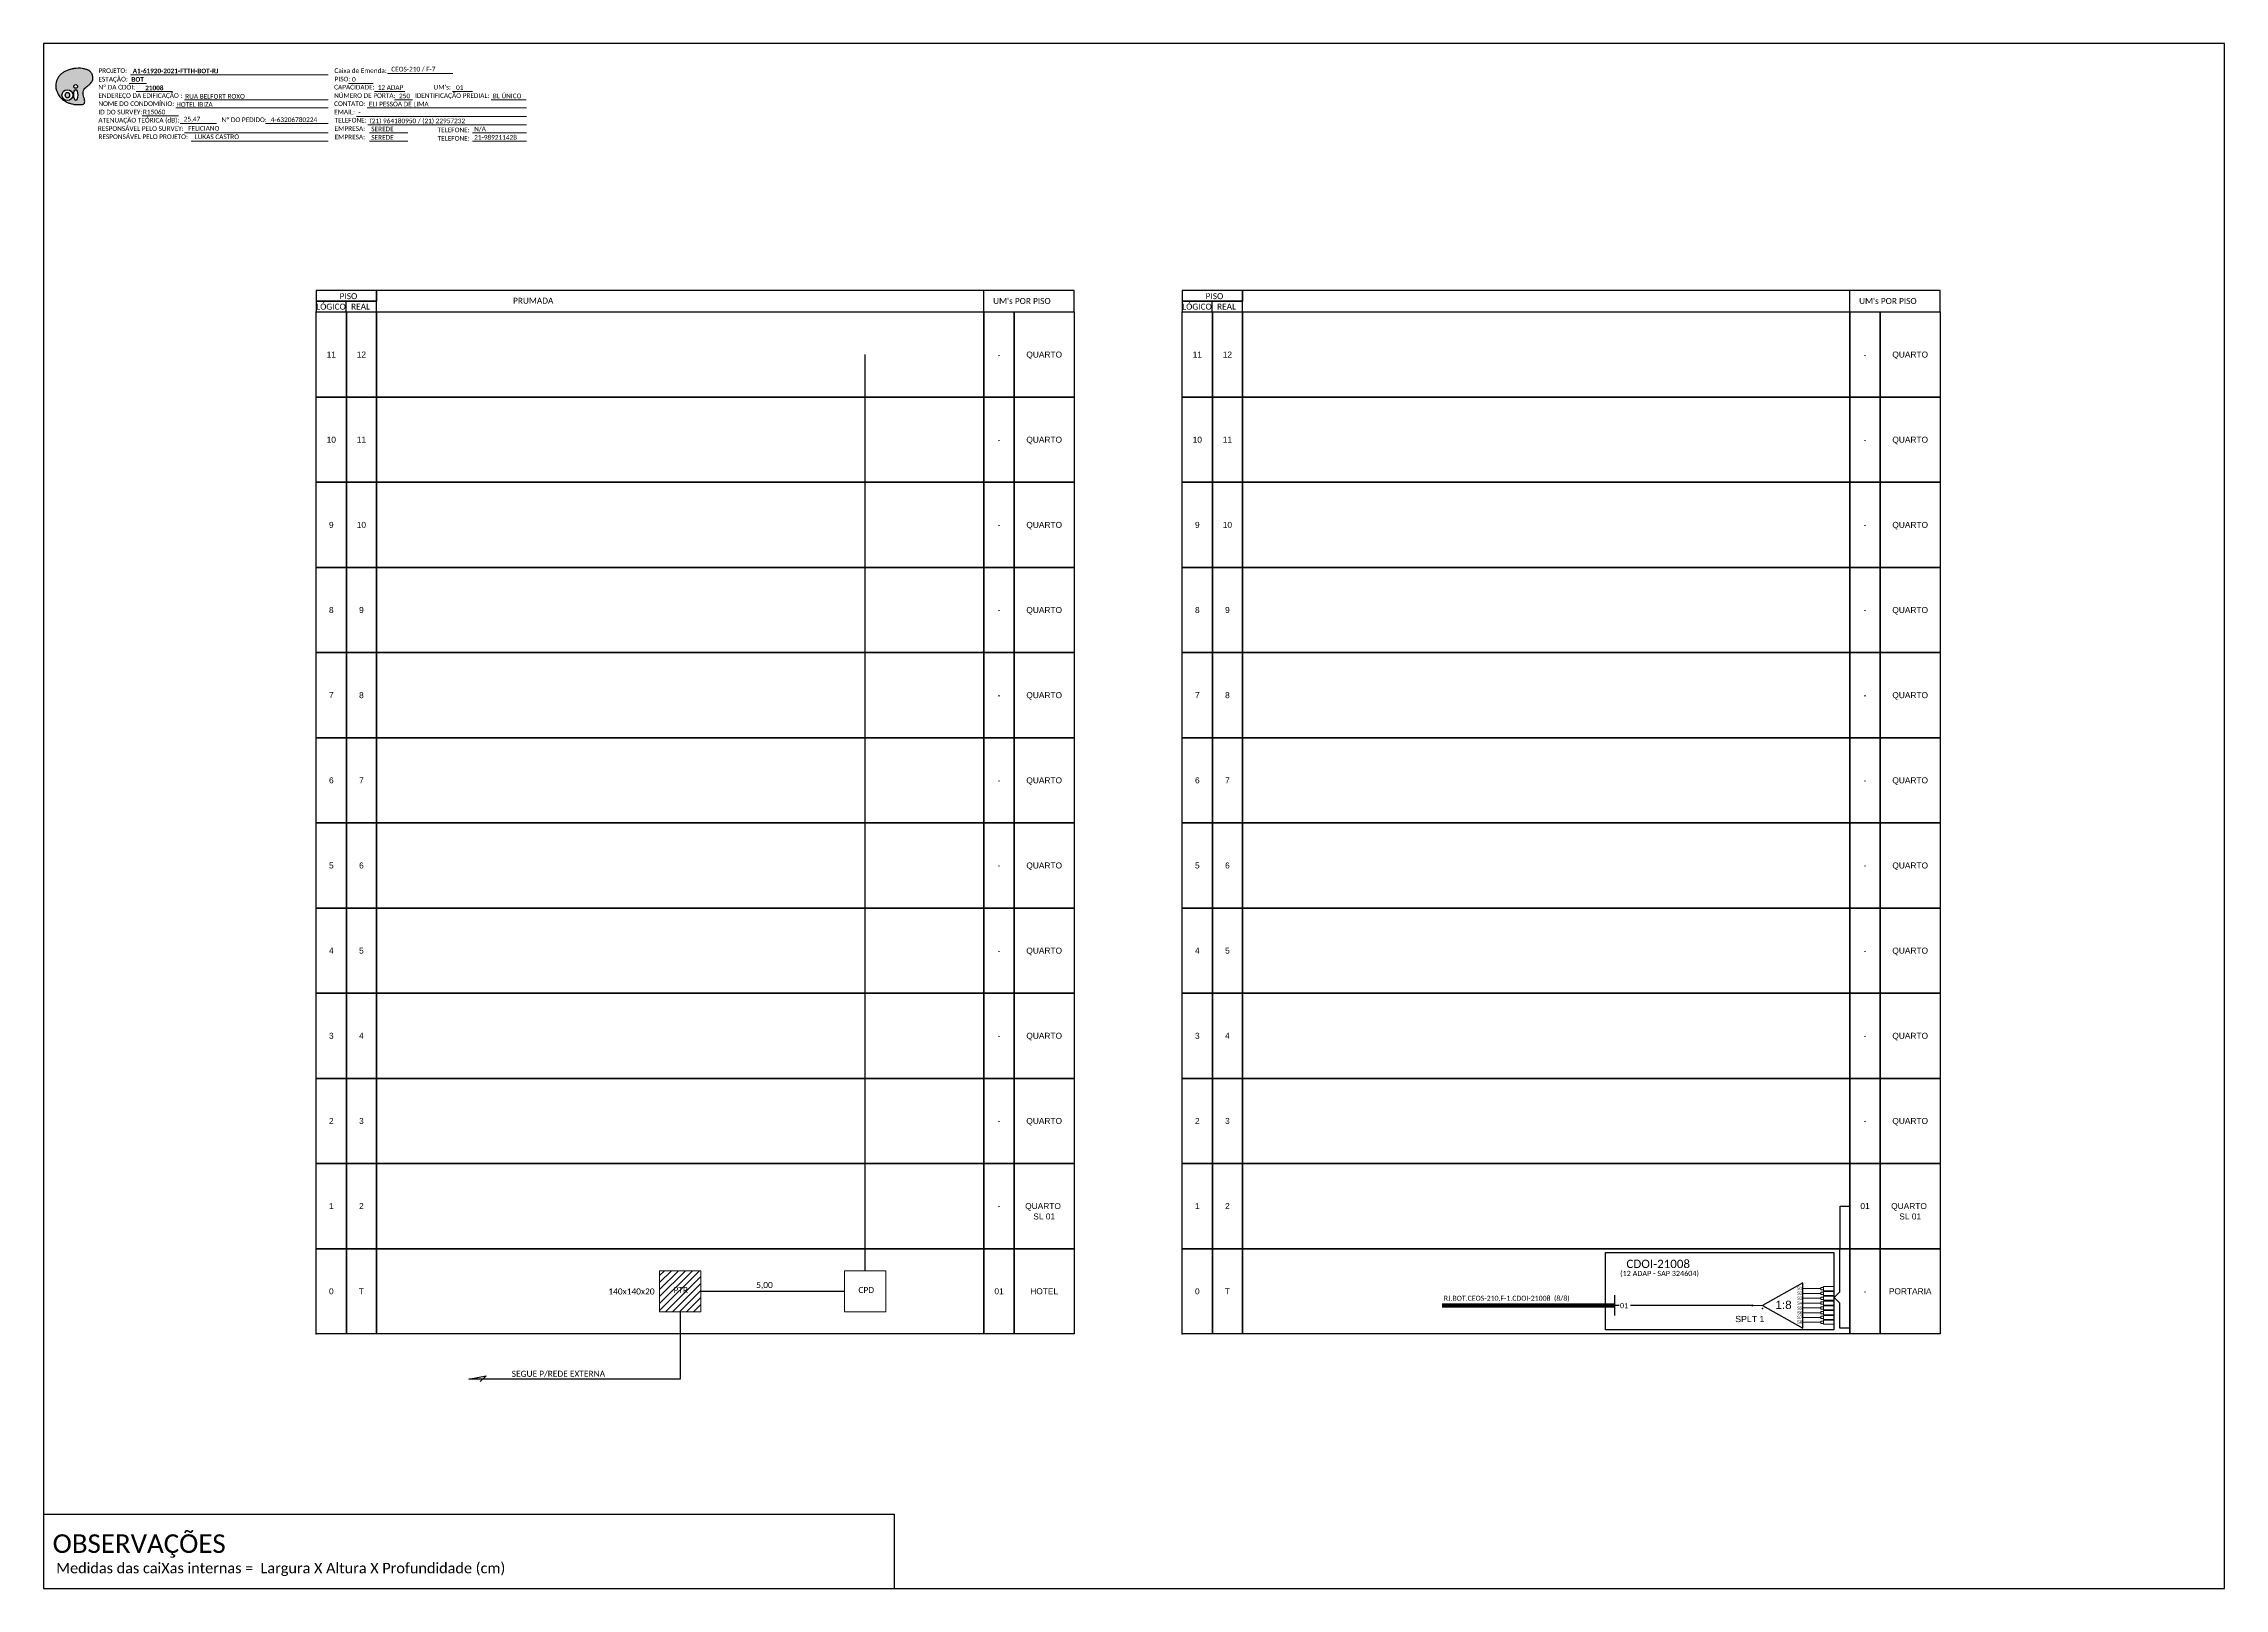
# Model space of a CAD drawing. Extents: x -89 to 1641, y 705 to 1299.
# Drawn here: x 803 to 1641, y 705 to 1299 of the extents above; entities that cross this region are included whole.
import ezdxf
from ezdxf.enums import TextEntityAlignment as Align

# ---------------------------------------------------------------- set-up
doc = ezdxf.new("R2010")
doc.units = 0
doc.styles.add('ARIAL', font='arial.ttf')
doc.styles.add('WMF-Calibri0', font='calibri.ttf')
doc.styles.add('WMF-Calibri1', font='calibrib.ttf')

# ---------------------------------------------------------------- blocks, each defined once
blk = doc.blocks.new('SPLT_1-8_SC-APC')
at = {"color": 1}
blk.add_lwpolyline([(-7.37, -2.1), (-17.04, -7.55), (-7.37, -13), (-7.37, -2.1)], dxfattribs=at)
at = {"color": 3, "lineweight": 0}
for points in [[(-2.99, -3.51), (-7.37, -3.51)], [(-7.37, -4.66), (-2.99, -4.66)], [(-2.41, -3.02), (-2.41, -4)], [(-2.41, -3.02), (0, -3.02)], [(-2.41, -4), (0, -4)], [(-2.41, -4.17), (-2.41, -5.16)], [(-2.41, -4.17), (0, -4.17)], [(-2.41, -5.16), (0, -5.16)], [(-7.37, -5.82), (-2.99, -5.82)], [(-7.37, -6.97), (-2.99, -6.97)], [(-7.37, -8.12), (-2.99, -8.12)], [(-7.37, -9.28), (-2.99, -9.28)], [(-7.37, -10.43), (-2.99, -10.43)], [(-2.41, -5.32), (-2.41, -6.31)], [(-2.41, -5.32), (0, -5.32)], [(-2.41, -6.31), (0, -6.31)], [(-2.41, -6.48), (-2.41, -7.46)], [(-2.41, -6.48), (0, -6.48)], [(-2.41, -7.46), (0, -7.46)], [(-2.41, -7.63), (-2.41, -8.62)], [(-2.41, -7.63), (0, -7.63)], [(-2.41, -8.62), (0, -8.62)], [(-2.41, -8.78), (-2.41, -9.77)], [(-2.41, -8.78), (0, -8.78)], [(-2.41, -9.77), (0, -9.77)], [(-2.41, -9.94), (-2.41, -10.92)], [(-2.41, -9.94), (0, -9.94)], [(-7.37, -11.58), (-2.99, -11.58)], [(-2.41, -10.92), (0, -10.92)], [(-2.41, -11.09), (-2.41, -12.08)], [(-2.41, -11.09), (0, -11.09)], [(-2.41, -12.08), (0, -12.08)]]:
    blk.add_lwpolyline(points, dxfattribs=at)
for points in [[(-2.99, -3.22), (-2.41, -3.22), (-2.41, -3.8), (-2.99, -3.8)], [(-2.99, -4.38), (-2.41, -4.38), (-2.41, -4.95), (-2.99, -4.95)], [(-2.99, -5.53), (-2.41, -5.53), (-2.41, -6.1), (-2.99, -6.1)], [(-2.99, -6.68), (-2.41, -6.68), (-2.41, -7.26), (-2.99, -7.26)], [(-2.99, -7.84), (-2.41, -7.84), (-2.41, -8.41), (-2.99, -8.41)], [(-2.99, -8.99), (-2.41, -8.99), (-2.41, -9.56), (-2.99, -9.56)], [(-2.99, -10.14), (-2.41, -10.14), (-2.41, -10.72), (-2.99, -10.72)], [(-2.99, -11.3), (-2.41, -11.3), (-2.41, -11.87), (-2.99, -11.87)]]:
    blk.add_lwpolyline(points, close=True, dxfattribs=at)
at = {"color": 1, "lineweight": 0}
blk.add_lwpolyline([(-17.04, -7.55), (-19.26, -7.55)], dxfattribs=at)
at = {"color": 1, "style": 'ARIAL'}
for s, height, p in [('S1', 0.75, (-8.74, -3.78)), ('S2', 0.75, (-8.74, -4.97)), ('1:8', 2, (-13.91, -8.4)), ('S3', 0.75, (-8.74, -6.18)), ('S4', 0.75, (-8.74, -7.36)), ('S5', 0.75, (-8.74, -8.57)), ('S6', 0.75, (-8.74, -9.69)), ('S7', 0.75, (-8.74, -10.78)), ('S8', 0.75, (-8.74, -11.9))]:
    blk.add_text(s, height=height, dxfattribs=at).set_placement(p)
blk = doc.blocks.new('OI')
h = blk.add_hatch(color=40)
edge = h.paths.add_edge_path()
edge.add_spline(control_points=[(4.35, -0.67), (3.92, -0.99), (3.26, -1.5), (2.81, -2.59), (2.9, -3.5), (3.06, -4.27), (3.31, -4.85), (3.37, -5.39), (3.4, -5.88), (3.2, -6.4), (2.54, -6.61), (1.65, -6.63), (0.55, -6.67), (-0.56, -6.42), (-1.61, -6.14), (-2.77, -5.61), (-3.92, -4.77), (-4.89, -3.7), (-5.34, -2.65), (-5.6, -1.94), (-5.85, -0.96), (-5.71, 0.47), (-5.1, 2.02), (-4.14, 3.02), (-3.3, 3.61), (-2.37, 4.16), (-1.36, 4.44), (-0.56, 4.7), (0.79, 4.85), (2.24, 4.97), (3.79, 4.57), (4.67, 4.21), (5.44, 3.65), (5.76, 2.99), (6.03, 2.21), (6.01, 1.46), (5.72, 0.64), (5.31, 0.08), (4.88, -0.38), (4.51, -0.55), (4.35, -0.67)], knot_values=[0, 0, 0, 0, 1.60434, 2.417191, 3.427595, 4.282808, 4.776746, 5.304182, 5.888771, 6.258406, 6.858137, 7.79129, 8.986195, 10.124242, 11.187857, 12.242908, 13.953784, 15.414161, 16.515391, 17.349188, 17.675853, 19.552021, 21.515531, 22.568638, 23.63245, 24.621084, 25.782718, 26.745347, 27.142653, 29.870543, 31.004649, 31.921532, 32.709589, 33.801391, 34.042471, 35.192333, 35.971461, 36.628871, 37.254359, 37.836911, 37.836911, 37.836911, 37.836911], degree=3, periodic=0)
h.paths.add_polyline_path([(1.13, -0.87, -1), (-0.04, -0.87, -1)], flags=16)
edge = h.paths.add_edge_path(flags=16)
edge.add_ellipse((0.56, -3.59), major_axis=(-0.02, 1.71), ratio=0.361305, start_angle=0, end_angle=360)
h.paths.add_polyline_path([(-0.36, -3.62, -1), (-3.8, -3.62, -1)], flags=16)
edge = h.paths.add_edge_path(flags=0)
edge.add_ellipse((-2.08, -3.62), major_axis=(0, 0.885), ratio=0.758294, start_angle=0, end_angle=360)
at = {"color": 40}
for centre, radius in [((-2.08, -3.62), 1.72), ((0.54, -0.87), 0.587)]:
    blk.add_circle(centre, radius, dxfattribs=at)
blk.add_ellipse((-2.08, -3.62), major_axis=(0, 0.885), ratio=0.758294, start_param=-3.141592653589792, end_param=3.141592653589792, dxfattribs=at)
blk.add_ellipse((0.56, -3.59), major_axis=(-0.02, 1.71), ratio=0.361305, dxfattribs=at)
at = {"color": 40, "start_tangent": (-0.800898, -0.598801), "end_tangent": (-0.800898, -0.598801)}
blk.add_spline([(4.35, -0.67), (3.2, -1.78), (2.9, -2.54), (2.92, -3.55), (3.12, -4.38), (3.28, -4.85), (3.37, -5.37), (3.35, -5.95), (3.2, -6.29), (2.66, -6.55), (1.73, -6.63), (0.54, -6.62), (-0.58, -6.41), (-1.6, -6.11), (-2.56, -5.67), (-3.95, -4.67), (-4.89, -3.56), (-5.37, -2.56), (-5.64, -1.78), (-5.72, -1.46), (-5.63, 0.42), (-4.84, 2.22), (-4.13, 2.99), (-3.27, 3.62), (-2.4, 4.09), (-1.3, 4.47), (-0.37, 4.72), (0.02, 4.77), (2.75, 4.8), (3.85, 4.53), (4.69, 4.16), (5.31, 3.68), (5.85, 2.73), (5.93, 2.5), (5.94, 1.35), (5.67, 0.62), (5.29, 0.08), (4.84, -0.36), (4.35, -0.67)], degree=3, dxfattribs=at)
blk = doc.blocks.new('CARIMBO')
at = {"color": 7, "lineweight": 0}
for points in [[(134.48, -16.3), (159.61, -16.3)], [(35.15, -20.06), (41.7, -20.06)], [(35.66, -16.79), (111.64, -16.79)], [(37.81, -23.14), (51.75, -23.14)], [(119.43, -20.02), (128.92, -20.02)], [(129.48, -23.14), (141.1, -23.14)], [(159.42, -23.14), (167.09, -23.14)], [(40.13, -32.55), (54.07, -32.55)], [(52.97, -29.48), (111.64, -29.48)], [(56.38, -26.37), (111.64, -26.37)], [(122.56, -32.72), (187.83, -32.72)], [(126.6, -29.48), (187.83, -29.48)], [(137.07, -26.37), (144.01, -26.37)], [(174.24, -26.37), (187.8, -26.37)], [(54.67, -35.52), (68.61, -35.52)], [(56.38, -39.07), (111.64, -39.07)], [(126.84, -35.96), (187.83, -35.96)], [(127.45, -39.07), (142.25, -39.07)], [(167.06, -39.07), (187.83, -39.07)], [(58.87, -42.31), (111.64, -42.31)], [(127.45, -42.31), (142.25, -42.31)], [(167.06, -42.31), (187.83, -42.31)]]:
    blk.add_lwpolyline(points, dxfattribs=at)
at = {"color": 7, "xscale": 1.213923925163967, "yscale": 1.213923925163967, "zscale": 1.213923925163967, "rotation": 0.1532896023949059}
blk.add_blockref('OI', (13.86, -20.16), dxfattribs=at)
at = {"color": 7, "lineweight": 0, "style": 'WMF-Calibri0'}
for s, height, p in [('PROJETO:', 1.793, (23.26, -16.04)), ('Caixa de Emenda:', 1.7927, (114.02, -16.04)), ('ESTAÇÃO:', 1.793, (23.26, -19.32)), ('ENDEREÇO DA EDIFICAÇÃO :', 1.7927, (23.26, -25.63)), ('Nº DA CDOI:', 1.7927, (23.26, -22.39)), ('CAPACIDADE:', 1.7927, (113.91, -22.39)), ('NÚMERO DE PORTA:', 1.7927, (113.91, -25.63)), ('PISO:', 1.793, (114.09, -19.28)), ('IDENTIFICAÇÃO PREDIAL:', 1.7927, (144.99, -25.63)), ("UM's:", 1.793, (152.15, -22.39)), ('ATENUAÇÃO TEÓRICA (dB):', 1.7927, (23.26, -35.09)), ('NOME DO CONDOMÍNIO:', 1.7927, (23.26, -28.74)), ('ID DO SURVEY:', 1.7927, (23.26, -31.97)), ('CONTATO:', 1.793, (113.91, -28.74)), ('EMAIL:', 1.793, (113.91, -31.97)), ('TELEFONE:', 1.793, (114.09, -35.09)), ('RESPONSÁVEL PELO SURVEY:', 1.7927, (23.02, -38.32)), ('RESPONSÁVEL PELO PROJETO:', 1.7927, (23.26, -41.44)), ('EMPRESA:', 1.793, (114.09, -38.32)), ('EMPRESA:', 1.793, (114.09, -41.56)), ('TELEFONE:', 1.793, (153.7, -38.83)), ('TELEFONE:', 1.793, (153.7, -42.06))]:
    blk.add_text(s, height=height, dxfattribs=at).set_placement(p)
at = {"color": 7, "lineweight": 0, "flags": 8}
for tag, p, style in [('PROJ', (36.46, -16.13), 'WMF-Calibri1'), ('CEOS-XX', (135.87, -15.46), 'WMF-Calibri0'), ('EST', (35.94, -19.41), 'WMF-Calibri1'), ('LOGRADOURO', (56.65, -25.91), 'WMF-Calibri0'), ('PISO_PTR', (120.78, -19.42), 'WMF-Calibri0'), ('CAPAC.', (130.66, -22.52), 'WMF-Calibri0'), ('N°', (138.85, -25.77), 'WMF-Calibri0'), ("UC'S", (160.78, -22.54), 'WMF-Calibri0'), ('N°PREDIO', (174.94, -25.77), 'WMF-Calibri0'), ('_ID_', (40.39, -31.94), 'WMF-Calibri0'), ('NOME_DO_COND.', (53.23, -29.02), 'WMF-Calibri0'), ('O_POTEN', (56.06, -34.68), 'WMF-Calibri0'), ('EMAIL', (123.26, -32.12), 'WMF-Calibri0'), ('NOME_DO_CONTATO', (127.3, -28.89), 'WMF-Calibri0'), ('RES_SURVEY', (57.78, -38.23), 'WMF-Calibri0'), ('RES_PROJ', (60.27, -41.47), 'WMF-Calibri0'), ('TELEFONE', (127.55, -35.36), 'WMF-Calibri0'), ('EMP_RESP_SURVEY', (128.16, -38.47), 'WMF-Calibri0'), ('EMP_RESP_PROJ', (128.16, -41.71), 'WMF-Calibri0'), ('CONT_RESP_SURVEY', (167.76, -38.47), 'WMF-Calibri0'), ('CONT_RESP_PROJ', (167.76, -41.71), 'WMF-Calibri0')]:
    blk.add_attdef(tag, p, '', height=1.79, dxfattribs=dict(at, style=style))
at = {"color": 7, "lineweight": 0, "style": 'WMF-Calibri1', "flags": 8}
blk.add_attdef("N° CDO'S", text='', height=1.79, dxfattribs=at).set_placement((44.78, -22.68), align=Align.CENTER)

msp = doc.modelspace()

# ---------------------------------------------------------------- hatches: boundary and pattern name
h = msp.add_hatch()
h.set_pattern_fill('ANSI31', color=1, scale=0.6)
h.set_pattern_definition([(45, (519.0862, 3459.5917), (-1.3470384, 1.3470384), [])])
h.paths.add_polyline_path([(1055.38, 827.18), (1039.57, 827.18), (1039.57, 811.38), (1055.38, 811.38)])
h.paths.add_polyline_path([(1044.31, 818.01), (1051.11, 818.01), (1051.11, 821.49), (1044.31, 821.49)], flags=24)
h = msp.add_hatch(color=3)
h.dxf.hatch_style = 1
edge = h.paths.add_edge_path()
edge.add_arc((1459.66, 813.8), 0.41, 0, 360)

# ---------------------------------------------------------------- linework, layer by layer
for points in [[(802.68, 705.02), (1641.25, 705.02), (1641.25, 1299.02), (802.68, 1299.02), (802.68, 705.02)], [(919.06, 1195.83), (919.06, 1199.95)], [(930.63, 1195.83), (1199, 1195.83), (1199, 1204.06), (930.63, 1204.06), (930.63, 1204.06), (930.63, 1199.95)], [(1164.25, 1195.83), (1164.25, 1204.06)], [(1252.06, 1195.83), (1252.06, 1199.95)], [(1263.63, 1195.83), (1532, 1195.83), (1532, 1204.06), (1263.63, 1204.06), (1263.63, 1204.06), (1263.63, 1199.95)], [(1497.25, 1195.83), (1497.25, 1204.06)]]:
    msp.add_lwpolyline(points)
at = {"color": 7, "lineweight": 0}
msp.add_lwpolyline([(887.99, 1268.26), (912.14, 1268.26)], dxfattribs=at)
for points in [[(907.49, 1199.95), (930.63, 1199.95), (930.63, 1204.06), (907.49, 1204.06)], [(907.49, 1195.83), (930.63, 1195.83), (930.63, 1199.95), (907.49, 1199.95)], [(1240.49, 1199.95), (1263.63, 1199.95), (1263.63, 1204.06), (1240.49, 1204.06)], [(1240.49, 1195.83), (1263.63, 1195.83), (1263.63, 1199.95), (1240.49, 1199.95)], [(907.52, 1195.83), (919.09, 1195.83), (919.09, 1163.09), (907.52, 1163.09)], [(919.09, 1195.83), (930.67, 1195.83), (930.67, 1163.09), (919.09, 1163.09)], [(930.67, 1195.83), (1164.28, 1195.83), (1164.28, 1163.09), (930.67, 1163.09)], [(1164.28, 1195.83), (1175.85, 1195.83), (1175.85, 1163.09), (1164.28, 1163.09)], [(1175.85, 1195.83), (1199, 1195.83), (1199, 1163.09), (1175.85, 1163.09)], [(1240.52, 1195.83), (1252.09, 1195.83), (1252.09, 1163.09), (1240.52, 1163.09)], [(1252.09, 1195.83), (1263.67, 1195.83), (1263.67, 1163.09), (1252.09, 1163.09)], [(1263.67, 1195.83), (1497.28, 1195.83), (1497.28, 1163.09), (1263.67, 1163.09)], [(1497.28, 1195.83), (1508.85, 1195.83), (1508.85, 1163.09), (1497.28, 1163.09)], [(1508.85, 1195.83), (1532, 1195.83), (1532, 1163.09), (1508.85, 1163.09)], [(907.52, 1163.09), (919.09, 1163.09), (919.09, 1130.35), (907.52, 1130.35)], [(919.09, 1163.09), (930.67, 1163.09), (930.67, 1130.35), (919.09, 1130.35)], [(930.67, 1163.09), (1164.28, 1163.09), (1164.28, 1130.35), (930.67, 1130.35)], [(1164.28, 1163.09), (1175.85, 1163.09), (1175.85, 1130.35), (1164.28, 1130.35)], [(1175.85, 1163.09), (1199, 1163.09), (1199, 1130.35), (1175.85, 1130.35)], [(1240.52, 1163.09), (1252.09, 1163.09), (1252.09, 1130.35), (1240.52, 1130.35)], [(1252.09, 1163.09), (1263.67, 1163.09), (1263.67, 1130.35), (1252.09, 1130.35)], [(1263.67, 1163.09), (1497.28, 1163.09), (1497.28, 1130.35), (1263.67, 1130.35)], [(1497.28, 1163.09), (1508.85, 1163.09), (1508.85, 1130.35), (1497.28, 1130.35)], [(1508.85, 1163.09), (1532, 1163.09), (1532, 1130.35), (1508.85, 1130.35)], [(907.52, 1130.35), (919.09, 1130.35), (919.09, 1097.6), (907.52, 1097.6)], [(919.09, 1130.35), (930.67, 1130.35), (930.67, 1097.6), (919.09, 1097.6)], [(930.67, 1130.35), (1164.28, 1130.35), (1164.28, 1097.6), (930.67, 1097.6)], [(1164.28, 1130.35), (1175.85, 1130.35), (1175.85, 1097.6), (1164.28, 1097.6)], [(1175.85, 1130.35), (1199, 1130.35), (1199, 1097.6), (1175.85, 1097.6)], [(1240.52, 1130.35), (1252.09, 1130.35), (1252.09, 1097.6), (1240.52, 1097.6)], [(1252.09, 1130.35), (1263.67, 1130.35), (1263.67, 1097.6), (1252.09, 1097.6)], [(1263.67, 1130.35), (1497.28, 1130.35), (1497.28, 1097.6), (1263.67, 1097.6)], [(1497.28, 1130.35), (1508.85, 1130.35), (1508.85, 1097.6), (1497.28, 1097.6)], [(1508.85, 1130.35), (1532, 1130.35), (1532, 1097.6), (1508.85, 1097.6)], [(907.52, 1097.6), (919.09, 1097.6), (919.09, 1064.86), (907.52, 1064.86)], [(919.09, 1097.6), (930.67, 1097.6), (930.67, 1064.86), (919.09, 1064.86)], [(930.67, 1097.6), (1164.28, 1097.6), (1164.28, 1064.86), (930.67, 1064.86)], [(1164.28, 1097.6), (1175.85, 1097.6), (1175.85, 1064.86), (1164.28, 1064.86)], [(1175.85, 1097.6), (1199, 1097.6), (1199, 1064.86), (1175.85, 1064.86)], [(1240.52, 1097.6), (1252.09, 1097.6), (1252.09, 1064.86), (1240.52, 1064.86)], [(1252.09, 1097.6), (1263.67, 1097.6), (1263.67, 1064.86), (1252.09, 1064.86)], [(1263.67, 1097.6), (1497.28, 1097.6), (1497.28, 1064.86), (1263.67, 1064.86)], [(1497.28, 1097.6), (1508.85, 1097.6), (1508.85, 1064.86), (1497.28, 1064.86)], [(1508.85, 1097.6), (1532, 1097.6), (1532, 1064.86), (1508.85, 1064.86)], [(907.52, 1064.86), (919.09, 1064.86), (919.09, 1032.12), (907.52, 1032.12)], [(919.09, 1064.86), (930.67, 1064.86), (930.67, 1032.12), (919.09, 1032.12)], [(930.67, 1064.86), (1164.28, 1064.86), (1164.28, 1032.12), (930.67, 1032.12)], [(1164.28, 1064.86), (1175.85, 1064.86), (1175.85, 1032.12), (1164.28, 1032.12)], [(1175.85, 1064.86), (1199, 1064.86), (1199, 1032.12), (1175.85, 1032.12)], [(1240.52, 1064.86), (1252.09, 1064.86), (1252.09, 1032.12), (1240.52, 1032.12)], [(1252.09, 1064.86), (1263.67, 1064.86), (1263.67, 1032.12), (1252.09, 1032.12)], [(1263.67, 1064.86), (1497.28, 1064.86), (1497.28, 1032.12), (1263.67, 1032.12)], [(1497.28, 1064.86), (1508.85, 1064.86), (1508.85, 1032.12), (1497.28, 1032.12)], [(1508.85, 1064.86), (1532, 1064.86), (1532, 1032.12), (1508.85, 1032.12)], [(907.52, 1032.12), (919.09, 1032.12), (919.09, 999.37), (907.52, 999.37)], [(919.09, 1032.12), (930.67, 1032.12), (930.67, 999.37), (919.09, 999.37)], [(930.67, 1032.12), (1164.28, 1032.12), (1164.28, 999.37), (930.67, 999.37)], [(1164.28, 1032.12), (1175.85, 1032.12), (1175.85, 999.37), (1164.28, 999.37)], [(1175.85, 1032.12), (1199, 1032.12), (1199, 999.37), (1175.85, 999.37)], [(1240.52, 1032.12), (1252.09, 1032.12), (1252.09, 999.37), (1240.52, 999.37)], [(1252.09, 1032.12), (1263.67, 1032.12), (1263.67, 999.37), (1252.09, 999.37)], [(1263.67, 1032.12), (1497.28, 1032.12), (1497.28, 999.37), (1263.67, 999.37)], [(1497.28, 1032.12), (1508.85, 1032.12), (1508.85, 999.37), (1497.28, 999.37)], [(1508.85, 1032.12), (1532, 1032.12), (1532, 999.37), (1508.85, 999.37)], [(907.52, 999.37), (919.09, 999.37), (919.09, 966.63), (907.52, 966.63)], [(919.09, 999.37), (930.67, 999.37), (930.67, 966.63), (919.09, 966.63)], [(930.67, 999.37), (1164.28, 999.37), (1164.28, 966.63), (930.67, 966.63)], [(1164.28, 999.37), (1175.85, 999.37), (1175.85, 966.63), (1164.28, 966.63)], [(1175.85, 999.37), (1199, 999.37), (1199, 966.63), (1175.85, 966.63)], [(1240.52, 999.37), (1252.09, 999.37), (1252.09, 966.63), (1240.52, 966.63)], [(1252.09, 999.37), (1263.67, 999.37), (1263.67, 966.63), (1252.09, 966.63)], [(1263.67, 999.37), (1497.28, 999.37), (1497.28, 966.63), (1263.67, 966.63)], [(1497.28, 999.37), (1508.85, 999.37), (1508.85, 966.63), (1497.28, 966.63)], [(1508.85, 999.37), (1532, 999.37), (1532, 966.63), (1508.85, 966.63)], [(907.52, 966.63), (919.09, 966.63), (919.09, 933.88), (907.52, 933.88)], [(919.09, 966.63), (930.67, 966.63), (930.67, 933.88), (919.09, 933.88)], [(930.67, 966.63), (1164.28, 966.63), (1164.28, 933.88), (930.67, 933.88)], [(1164.28, 966.63), (1175.85, 966.63), (1175.85, 933.88), (1164.28, 933.88)], [(1175.85, 966.63), (1199, 966.63), (1199, 933.88), (1175.85, 933.88)], [(1240.52, 966.63), (1252.09, 966.63), (1252.09, 933.88), (1240.52, 933.88)], [(1252.09, 966.63), (1263.67, 966.63), (1263.67, 933.88), (1252.09, 933.88)], [(1263.67, 966.63), (1497.28, 966.63), (1497.28, 933.88), (1263.67, 933.88)], [(1497.28, 966.63), (1508.85, 966.63), (1508.85, 933.88), (1497.28, 933.88)], [(1508.85, 966.63), (1532, 966.63), (1532, 933.88), (1508.85, 933.88)], [(907.52, 933.88), (919.09, 933.88), (919.09, 901.14), (907.52, 901.14)], [(919.09, 933.88), (930.67, 933.88), (930.67, 901.14), (919.09, 901.14)], [(930.67, 933.88), (1164.28, 933.88), (1164.28, 901.14), (930.67, 901.14)], [(1164.28, 933.88), (1175.85, 933.88), (1175.85, 901.14), (1164.28, 901.14)], [(1175.85, 933.88), (1199, 933.88), (1199, 901.14), (1175.85, 901.14)], [(1240.52, 933.88), (1252.09, 933.88), (1252.09, 901.14), (1240.52, 901.14)], [(1252.09, 933.88), (1263.67, 933.88), (1263.67, 901.14), (1252.09, 901.14)], [(1263.67, 933.88), (1497.28, 933.88), (1497.28, 901.14), (1263.67, 901.14)], [(1497.28, 933.88), (1508.85, 933.88), (1508.85, 901.14), (1497.28, 901.14)], [(1508.85, 933.88), (1532, 933.88), (1532, 901.14), (1508.85, 901.14)], [(907.52, 901.14), (919.09, 901.14), (919.09, 868.4), (907.52, 868.4)], [(919.09, 901.14), (930.67, 901.14), (930.67, 868.4), (919.09, 868.4)], [(930.67, 901.14), (1164.28, 901.14), (1164.28, 868.4), (930.67, 868.4)], [(1164.28, 901.14), (1175.85, 901.14), (1175.85, 868.4), (1164.28, 868.4)], [(1175.85, 901.14), (1199, 901.14), (1199, 868.4), (1175.85, 868.4)], [(1240.52, 901.14), (1252.09, 901.14), (1252.09, 868.4), (1240.52, 868.4)], [(1252.09, 901.14), (1263.67, 901.14), (1263.67, 868.4), (1252.09, 868.4)], [(1263.67, 901.14), (1497.28, 901.14), (1497.28, 868.4), (1263.67, 868.4)], [(1497.28, 901.14), (1508.85, 901.14), (1508.85, 868.4), (1497.28, 868.4)], [(1508.85, 901.14), (1532, 901.14), (1532, 868.4), (1508.85, 868.4)], [(907.52, 868.4), (919.09, 868.4), (919.09, 835.65), (907.52, 835.65)], [(919.09, 868.4), (930.67, 868.4), (930.67, 835.65), (919.09, 835.65)], [(930.67, 868.4), (1164.28, 868.4), (1164.28, 835.65), (930.67, 835.65)], [(1164.28, 868.4), (1175.85, 868.4), (1175.85, 835.65), (1164.28, 835.65)], [(1175.85, 868.4), (1199, 868.4), (1199, 835.65), (1175.85, 835.65)], [(1240.52, 868.4), (1252.09, 868.4), (1252.09, 835.65), (1240.52, 835.65)], [(1252.09, 868.4), (1263.67, 868.4), (1263.67, 835.65), (1252.09, 835.65)], [(1263.67, 868.4), (1497.28, 868.4), (1497.28, 835.65), (1263.67, 835.65)], [(1497.28, 868.4), (1508.85, 868.4), (1508.85, 835.65), (1497.28, 835.65)], [(1508.85, 868.4), (1532, 868.4), (1532, 835.65), (1508.85, 835.65)], [(907.52, 835.65), (919.09, 835.65), (919.09, 802.91), (907.52, 802.91)], [(919.09, 835.65), (930.67, 835.65), (930.67, 802.91), (919.09, 802.91)], [(930.67, 835.65), (1164.28, 835.65), (1164.28, 802.91), (930.67, 802.91)], [(1164.28, 835.65), (1175.85, 835.65), (1175.85, 802.91), (1164.28, 802.91)], [(1175.85, 835.65), (1199, 835.65), (1199, 802.91), (1175.85, 802.91)], [(1240.52, 835.65), (1252.09, 835.65), (1252.09, 802.91), (1240.52, 802.91)], [(1252.09, 835.65), (1263.67, 835.65), (1263.67, 802.91), (1252.09, 802.91)], [(1263.67, 835.65), (1497.28, 835.65), (1497.28, 802.91), (1263.67, 802.91)], [(1497.28, 835.65), (1508.85, 835.65), (1508.85, 802.91), (1497.28, 802.91)], [(1508.85, 835.65), (1532, 835.65), (1532, 802.91), (1508.85, 802.91)]]:
    msp.add_lwpolyline(points, close=True)
at = {"color": 3, "ltscale": 0.5}
for points in [[(1118.58, 827.18), (1118.58, 1179.46)], [(1055.38, 819.28), (1110.68, 819.28)]]:
    msp.add_lwpolyline(points, dxfattribs=at)
at = {"color": 3}
for points in [[(1497.17, 805.08), (1493.44, 805.08), (1493.44, 814.74), (1491.18, 816.91), (1493.44, 819.09), (1493.56, 852.03), (1497.28, 852.03)], [(1408.56, 813.81), (1406.78, 813.81)], [(1460.07, 813.81), (1412.94, 813.81)]]:
    msp.add_lwpolyline(points, dxfattribs=at)
at = {"color": 1}
msp.add_lwpolyline([(1403.26, 834.18), (1491.1, 834.18), (1491.1, 804.38), (1403.26, 804.38)], close=True, dxfattribs=at)
at = {"color": 1, "lineweight": 0}
msp.add_lwpolyline([(1039.57, 827.18), (1055.38, 827.18), (1055.38, 811.38), (1039.57, 811.38)], close=True, dxfattribs=at)
at = {"color": 7, "lineweight": 0}
msp.add_lwpolyline([(1110.68, 827.18), (1126.49, 827.18), (1126.49, 811.38), (1110.68, 811.38)], close=True, dxfattribs=at)
at = {"color": 1, "const_width": 1.6}
msp.add_lwpolyline([(1340.44, 813.81), (1406.78, 813.81)], dxfattribs=at)
at = {"color": 1}
msp.add_lwpolyline([(1406.78, 817.74), (1406.78, 809.89)], dxfattribs=at)
at = {"color": 1, "ltscale": 0.5}
msp.add_lwpolyline([(1047.47, 811.38), (1047.47, 785.48), (966.15, 785.48), (972.84, 786.75), (970.55, 784.61)], dxfattribs=at)
at = {"color": 7}
msp.add_lwpolyline([(802.76, 733.5), (1129.71, 733.5), (1129.71, 705.02)], dxfattribs=at)
for p in [(907.52, 1195.83), (1240.52, 1195.83), (907.52, 1163.09), (1240.52, 1163.09), (907.52, 1130.35), (1240.52, 1130.35), (907.52, 1097.6), (1240.52, 1097.6), (907.52, 1064.86), (1240.52, 1064.86), (907.52, 1032.12), (1240.52, 1032.12), (907.52, 999.37), (1240.52, 999.37), (907.52, 966.63), (1240.52, 966.63), (907.52, 933.88), (1240.52, 933.88), (907.52, 901.14), (1240.52, 901.14), (907.52, 868.4), (1240.52, 868.4), (907.52, 835.65), (1240.52, 835.65), (1463.63, 812.62), (907.52, 802.91), (1240.52, 802.91)]:
    msp.add_point(p)

# ---------------------------------------------------------------- block references
ref = msp.add_blockref('CARIMBO', (800.49, 1303.77))
ref.add_attrib('PROJ', 'A1-61920-2021-FTTH-BOT-RJ', (836.95, 1287.63), dxfattribs={"color": 7, "lineweight": 0, "height": 1.7927, "style": 'WMF-Calibri1'})
ref.add_attrib('EST', 'BOT', (836.43, 1284.35), dxfattribs={"color": 7, "lineweight": 0, "height": 1.793, "style": 'WMF-Calibri1'})
ref.add_attrib("N° CDO'S", '21008', dxfattribs={"color": 7, "lineweight": 0, "height": 1.793, "style": 'WMF-Calibri1'}).set_placement((845.27, 1281.09), align=Align.CENTER)
ref.add_attrib('LOGRADOURO', 'RUA BELFORT ROXO', (857.14, 1277.86), dxfattribs={"color": 7, "lineweight": 0, "height": 1.7927, "style": 'WMF-Calibri0'})
ref.add_attrib('NOME_DO_COND.', 'HOTEL IBIZA', (853.72, 1274.74), dxfattribs={"color": 7, "lineweight": 0, "height": 1.7927, "style": 'WMF-Calibri0'})
ref.add_attrib('_ID_', 'R15060', (840.89, 1271.83), dxfattribs={"color": 7, "lineweight": 0, "height": 1.793, "style": 'WMF-Calibri0'})
ref.add_attrib('O_POTEN', '25,47', (856.55, 1269.09), dxfattribs={"color": 7, "lineweight": 0, "height": 1.793, "style": 'WMF-Calibri0'})
ref.add_attrib('RES_SURVEY', 'FELICIANO', (858.27, 1265.54), dxfattribs={"color": 7, "lineweight": 0, "height": 1.793, "style": 'WMF-Calibri0'})
ref.add_attrib('RES_PROJ', 'LUKAS CASTRO', (860.76, 1262.3), dxfattribs={"color": 7, "lineweight": 0, "height": 1.7927, "style": 'WMF-Calibri0'})
ref.add_attrib('CEOS-XX', 'CEOS-210 / F-7', (936.36, 1288.31), dxfattribs={"color": 7, "lineweight": 0, "height": 1.7927, "style": 'WMF-Calibri0'})
ref.add_attrib('CAPAC.', '12 ADAP', (931.15, 1281.25), dxfattribs={"color": 7, "lineweight": 0, "height": 1.793, "style": 'WMF-Calibri0'})
ref.add_attrib("UC'S", '01', (961.27, 1281.23), dxfattribs={"color": 7, "lineweight": 0, "height": 1.793, "style": 'WMF-Calibri0'})
ref.add_attrib('PISO_PTR', '0', (921.28, 1284.34), dxfattribs={"color": 7, "lineweight": 0, "height": 1.79, "style": 'WMF-Calibri0'})
ref.add_attrib('N°', '250', (939.34, 1278), dxfattribs={"color": 7, "lineweight": 0, "height": 1.793, "style": 'WMF-Calibri0'})
ref.add_attrib('N°PREDIO', 'BL ÚNICO', (975.43, 1278), dxfattribs={"color": 7, "lineweight": 0, "height": 1.793, "style": 'WMF-Calibri0'})
ref.add_attrib('NOME_DO_CONTATO', 'ELI PESSOA DE LIMA', (927.79, 1274.88), dxfattribs={"color": 7, "lineweight": 0, "height": 1.7927, "style": 'WMF-Calibri0'})
ref.add_attrib('EMAIL', '-', (923.75, 1271.65), dxfattribs={"color": 7, "lineweight": 0, "height": 1.79, "style": 'WMF-Calibri0'})
ref.add_attrib('TELEFONE', '(21) 964180950 / (21) 22957232', (928.04, 1268.41), dxfattribs={"color": 7, "lineweight": 0, "height": 1.7927, "style": 'WMF-Calibri0'})
ref.add_attrib('EMP_RESP_SURVEY', 'SEREDE', (928.65, 1265.3), dxfattribs={"color": 7, "lineweight": 0, "height": 1.793, "style": 'WMF-Calibri0'})
ref.add_attrib('EMP_RESP_PROJ', 'SEREDE', (928.65, 1262.06), dxfattribs={"color": 7, "lineweight": 0, "height": 1.793, "style": 'WMF-Calibri0'})
ref.add_attrib('CONT_RESP_SURVEY', 'N/A', (968.25, 1265.3), dxfattribs={"color": 7, "lineweight": 0, "height": 1.793, "style": 'WMF-Calibri0'})
ref.add_attrib('CONT_RESP_PROJ', '21-989211428', (968.25, 1262.06), dxfattribs={"color": 7, "lineweight": 0, "height": 1.7927, "style": 'WMF-Calibri0'})
at = {"color": 3, "xscale": 1.6, "yscale": 1.6, "zscale": 1.6}
msp.add_blockref('SPLT_1-8_SC-APC', (1490.89, 825.89), dxfattribs=at)

# ---------------------------------------------------------------- texts
at = {"color": 7, "lineweight": 0, "style": 'WMF-Calibri0'}
msp.add_text('Nº DO PEDIDO:', height=1.7927, dxfattribs=at).set_placement((871.12, 1268.84))
at = {"style": 'WMF-Calibri0'}
for s, height, p in [('  LÓGICO', 2.3, (905.9, 1196.73)), ('     PISO', 2.3, (912.45, 1200.76)), ('PRUMADA', 2.3, (983.19, 1199.01)), ("UM's POR PISO", 2.3, (1167.78, 1198.9)), ('  LÓGICO', 2.3, (1238.9, 1196.73)), ('     PISO', 2.3, (1245.45, 1200.76)), ("UM's POR PISO", 2.3, (1500.78, 1198.9)), ('    REAL', 2.3, (917.66, 1196.78)), ('    REAL', 2.3, (1250.66, 1196.78)), ('5,00', 2.317, (1076.67, 820.52)), ('140x140x20', 2.317, (1019.84, 818.04)), ('PTR', 2.317, (1044.89, 818.6)), ('CPD', 2.317, (1115.99, 818.6)), ('01', 2, (1408.83, 812.77)), ('SEGUE P/REDE EXTERNA', 2.317, (982.67, 786.38))]:
    msp.add_text(s, height=height, dxfattribs=at).set_placement(p)
at = {"style": 'ARIAL'}
for s, p in [('11', (913.31, 1179.46)), ('12', (924.88, 1179.46)), ('-', (1170.07, 1179.46)), ('QUARTO', (1187.43, 1179.46)), ('11', (1246.31, 1179.46)), ('12', (1257.88, 1179.46)), ('-', (1503.07, 1179.46)), ('QUARTO', (1520.43, 1179.46)), ('10', (913.31, 1146.72)), ('11', (924.88, 1146.72)), ('-', (1170.07, 1146.72)), ('QUARTO', (1187.43, 1146.72)), ('10', (1246.31, 1146.72)), ('11', (1257.88, 1146.72)), ('-', (1503.07, 1146.72)), ('QUARTO', (1520.43, 1146.72)), ('9', (913.31, 1113.97)), ('10', (924.88, 1113.97)), ('-', (1170.07, 1113.97)), ('QUARTO', (1187.43, 1113.97)), ('9', (1246.31, 1113.97)), ('10', (1257.88, 1113.97)), ('-', (1503.07, 1113.97)), ('QUARTO', (1520.43, 1113.97)), ('8', (913.31, 1081.23)), ('9', (924.88, 1081.23)), ('QUARTO', (1187.43, 1081.23)), ('8', (1246.31, 1081.23)), ('9', (1257.88, 1081.23)), ('QUARTO', (1520.43, 1081.23)), ('-', (1170.07, 1081.23)), ('-', (1503.07, 1081.23)), ('7', (913.31, 1048.49)), ('8', (924.88, 1048.49)), ('-', (1170.07, 1048.49)), ('QUARTO', (1187.43, 1048.49)), ('7', (1246.31, 1048.49)), ('8', (1257.88, 1048.49)), ('-', (1503.07, 1048.49)), ('QUARTO', (1520.43, 1048.49)), ('6', (913.31, 1015.74)), ('7', (924.88, 1015.74)), ('-', (1170.07, 1015.74)), ('QUARTO', (1187.43, 1015.74)), ('6', (1246.31, 1015.74)), ('7', (1257.88, 1015.74)), ('-', (1503.07, 1015.74)), ('QUARTO', (1520.43, 1015.74)), ('5', (913.31, 983)), ('6', (924.88, 983)), ('-', (1170.07, 983)), ('QUARTO', (1187.43, 983)), ('5', (1246.31, 983)), ('6', (1257.88, 983)), ('-', (1503.07, 983)), ('QUARTO', (1520.43, 983)), ('4', (913.31, 950.26)), ('5', (924.88, 950.26)), ('-', (1170.07, 950.26)), ('QUARTO', (1187.43, 950.26)), ('4', (1246.31, 950.26)), ('5', (1257.88, 950.26)), ('-', (1503.07, 950.26)), ('QUARTO', (1520.43, 950.26)), ('3', (913.31, 917.51)), ('4', (924.88, 917.51)), ('-', (1170.07, 917.51)), ('QUARTO', (1187.43, 917.51)), ('3', (1246.31, 917.51)), ('4', (1257.88, 917.51)), ('-', (1503.07, 917.51)), ('QUARTO', (1520.43, 917.51)), ('2', (913.31, 884.77)), ('3', (924.88, 884.77)), ('-', (1170.07, 884.77)), ('QUARTO', (1187.43, 884.77)), ('2', (1246.31, 884.77)), ('3', (1257.88, 884.77)), ('-', (1503.07, 884.77)), ('QUARTO', (1520.43, 884.77)), ('1', (913.31, 852.03)), ('2', (924.88, 852.03)), ('-', (1170.07, 852.03)), ('QUARTO ', (1187.43, 852.03)), ('SL 01', (1187.43, 848.03)), ('1', (1246.31, 852.03)), ('2', (1257.88, 852.03)), ('01', (1503.07, 852.03)), ('QUARTO ', (1520.43, 852.03)), ('SL 01', (1520.43, 848.03)), ('0', (913.31, 819.28)), ('T', (924.88, 819.28)), ('01', (1170.07, 819.28)), ('HOTEL', (1187.43, 819.28)), ('0', (1246.31, 819.28)), ('T', (1257.88, 819.28)), ('-', (1503.07, 819.28)), ('PORTARIA', (1520.43, 819.28))]:
    msp.add_text(s, height=2.3, dxfattribs=at).set_placement(p, align=Align.MIDDLE_CENTER)
at = {"color": 1, "style": 'WMF-Calibri0'}
for s, height, p in [('CDOI-21008', 3.2, (1411.31, 828.2)), ('RJ.BOT.CEOS-210.F-1.CDOI-21008  (8/8)', 1.92, (1341.09, 815.62))]:
    msp.add_text(s, height=height, dxfattribs=at).set_placement(p)
msp.add_text('(12 ADAP - SAP 324604)', height=2, dxfattribs=at).set_placement((1424.05, 825.12), align=Align.CENTER)
at = {"color": 7}
for s, height, style, p in [('SPLT 1', 2.4, 'ARIAL', (1453.18, 807.4)), ('OBSERVAÇÕES', 7.1308, 'WMF-Calibri0', (806.17, 718.67))]:
    msp.add_text(s, height=height, dxfattribs=dict(at, style=style)).set_placement(p)
at = {"color": 7, "insert": (807.52, 714.83), "char_height": 4, "width": 658.8434, "attachment_point": 1, "style": 'WMF-Calibri0'}
msp.add_mtext('Medidas das caiXas internas =  Largura X Altura X Profundidade (cm)', dxfattribs=at)
at = {"color": 7, "lineweight": 0, "style": 'WMF-Calibri0', "flags": 8}
msp.add_attdef('4-63206780224', (890.03, 1268.87), '4-63206780224', height=1.7927, dxfattribs=at)

doc.saveas('drawing.dxf')
